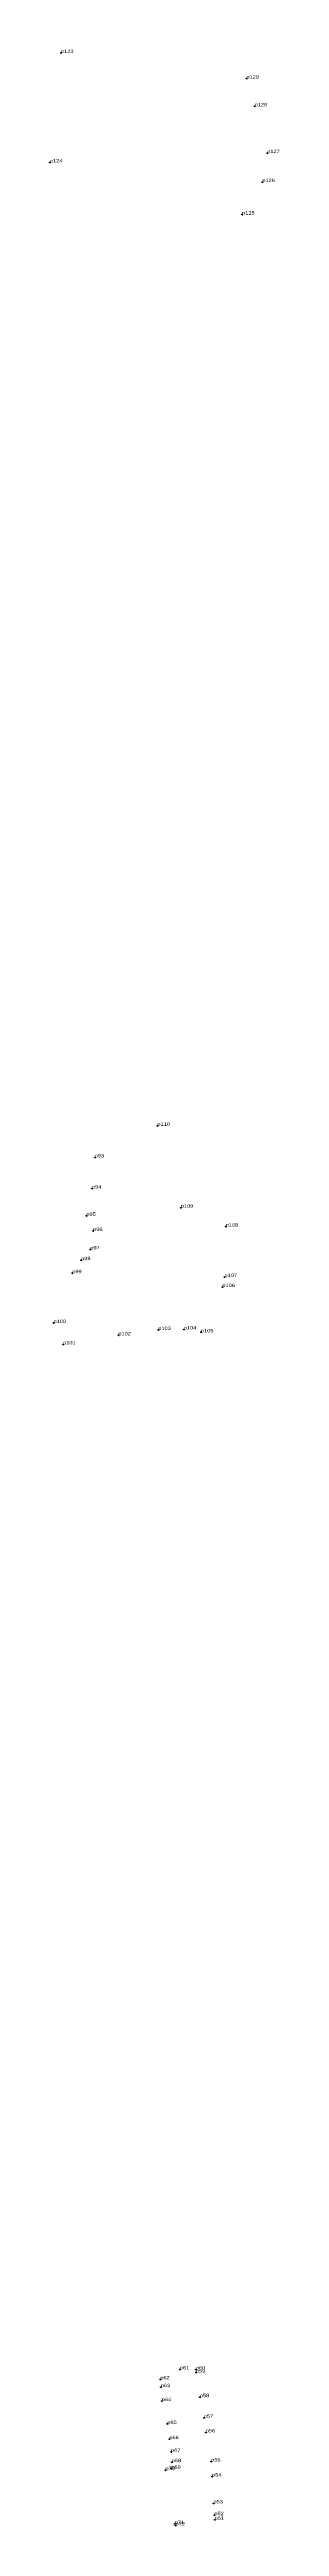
# Model space of a CAD drawing. Header units: metres. Extents: x 536947 to 549299, y 1836965 to 1838391.
# Drawn here: x 546883 to 547006, y 1837047 to 1838372 of the extents above; entities that cross this region are included whole.
import ezdxf

# ---------------------------------------------------------------- set-up
doc = ezdxf.new("R2010")
doc.units = ezdxf.units.M
doc.header["$LTSCALE"] = 0.72
doc.header["$PDMODE"] = 32
doc.header["$PDSIZE"] = 0.36
doc.layers.add('12', color=7, linetype='Continuous')
doc.layers.add('7', color=7, linetype='Continuous')

msp = doc.modelspace()

# ---------------------------------------------------------------- linework, layer by layer
at = {"layer": '7'}
for p in [(546889.35, 1838370.57), (546988.62, 1838356.86), (546992.97, 1838342.05), (546999.74, 1838316.95), (546883.42, 1838311.97), (546997.11, 1838301.5), (546986.28, 1838284.12), (546940.96, 1837796.47), (546907.49, 1837779.6), (546905.9, 1837762.91), (546902.94, 1837748.31), (546953.47, 1837752.67), (546906.55, 1837740.24), (546977.49, 1837742.59), (546900.15, 1837724.61), (546905.07, 1837730.34), (546895.4, 1837717.64), (546975.73, 1837710.21), (546976.86, 1837715.58), (546885.41, 1837690.98), (546890.53, 1837679.54), (546920.08, 1837684.39), (546941.45, 1837687.26), (546955.09, 1837687.53), (546964.27, 1837686.02), (546942.52, 1837125.71), (546953.03, 1837131.07), (546961.52, 1837130.97), (546961.59, 1837129.32), (546942.76, 1837121.56), (546943.29, 1837114.11), (546963.68, 1837116.2), (546946.25, 1837101.91), (546965.86, 1837105.17), (546966.85, 1837097.34), (546947.39, 1837093.74), (546948.27, 1837086.91), (546945.27, 1837077.14), (546948.42, 1837077.93), (546948.69, 1837081.43), (546969.73, 1837081.73), (546970.2, 1837073.74), (546970.98, 1837059.39), (546950.24, 1837048.39), (546950.67, 1837047.56), (546971.46, 1837053.05), (546971.62, 1837050.6)]:
    msp.add_point(p, dxfattribs=at)

# ---------------------------------------------------------------- texts
at = {"layer": '12', "width": 1.25}
for s, p in [('p123', (546889.35, 1838370.57)), ('p129', (546988.62, 1838356.86)), ('p128', (546992.97, 1838342.05)), ('p127', (546999.74, 1838316.95)), ('p124', (546883.42, 1838311.97)), ('p126', (546997.11, 1838301.5)), ('p125', (546986.28, 1838284.12)), ('p110', (546940.96, 1837796.47)), ('p93', (546907.49, 1837779.6)), ('p94', (546905.9, 1837762.91)), ('p95', (546902.94, 1837748.31)), ('p109', (546953.47, 1837752.67)), ('p97', (546905.07, 1837730.34)), ('p96', (546906.55, 1837740.24)), ('p108', (546977.49, 1837742.59)), ('p99', (546895.4, 1837717.64)), ('p98', (546900.15, 1837724.61)), ('p106', (546975.73, 1837710.21)), ('p107', (546976.86, 1837715.58)), ('p100', (546885.41, 1837690.98)), ('p101', (546890.53, 1837679.54)), ('p102', (546920.08, 1837684.39)), ('p103', (546941.45, 1837687.26)), ('p104', (546955.09, 1837687.53)), ('p105', (546964.27, 1837686.02)), ('p62', (546942.52, 1837125.72)), ('p63', (546942.76, 1837121.56)), ('p61', (546953.03, 1837131.07)), ('p60', (546961.52, 1837130.97)), ('p59', (546961.59, 1837129.32)), ('p64', (546943.29, 1837114.11)), ('p58', (546963.68, 1837116.2)), ('p65', (546946.26, 1837101.91)), ('p57', (546965.86, 1837105.17)), ('p56', (546966.86, 1837097.34)), ('p66', (546947.39, 1837093.74)), ('p67', (546948.27, 1837086.91)), ('p68', (546948.69, 1837081.43)), ('p55', (546969.73, 1837081.73)), ('p70', (546945.27, 1837077.14)), ('p69', (546948.42, 1837077.93)), ('p54', (546970.2, 1837073.74)), ('p53', (546970.98, 1837059.39)), ('p71', (546950.24, 1837048.39)), ('p72', (546950.66, 1837047.56)), ('p52', (546971.46, 1837053.06)), ('p51', (546971.62, 1837050.6))]:
    msp.add_text(s, height=1.8, dxfattribs=at).set_placement(p)

doc.saveas('drawing.dxf')
